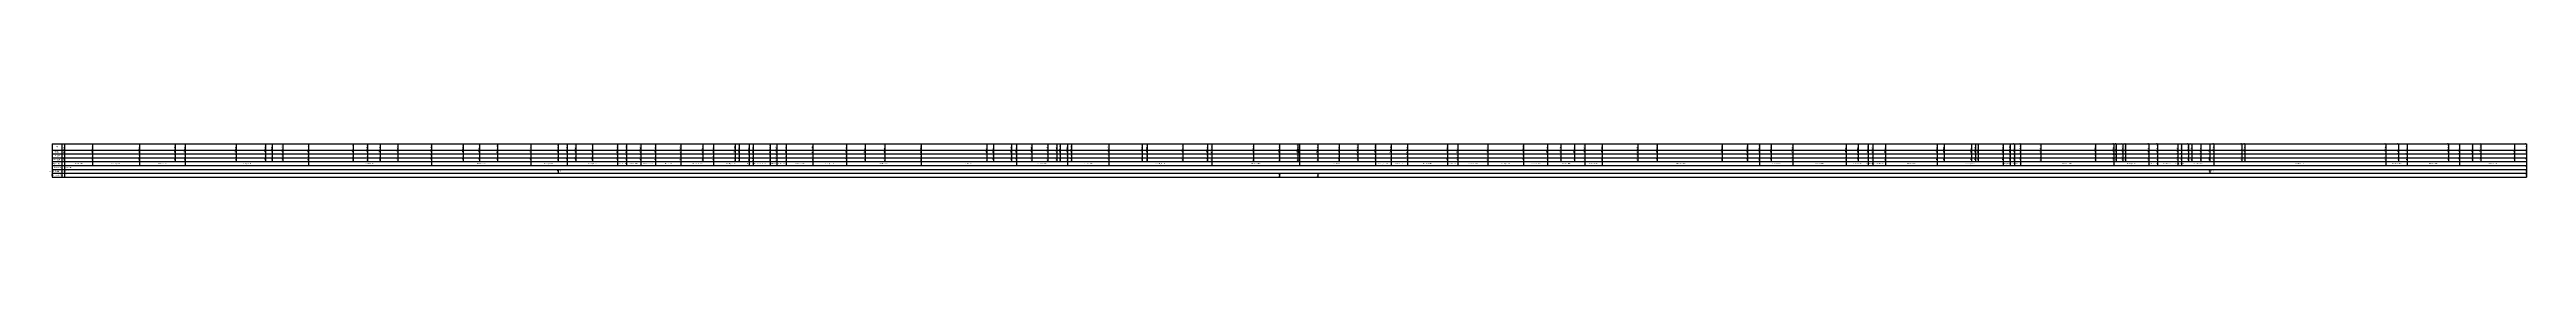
# Model space of a CAD drawing. Extents: x 525858 to 564773, y 2370984 to 2400075.
# Drawn here: x 551071 to 563794, y 2384935 to 2385107 of the extents above; entities that cross this region are included whole.
import ezdxf
from ezdxf.enums import TextEntityAlignment as Align

# ---------------------------------------------------------------- set-up
doc = ezdxf.new("R2010")
doc.units = 0
doc.layers.add('tab', color=9, linetype='CONTINUOUS')
doc.layers.add('水工平面管线标注', color=3, linetype='CONTINUOUS')
doc.styles.add('HT', font='simhei.ttf', dxfattribs={"width": 0.8})

msp = doc.modelspace()

# ---------------------------------------------------------------- linework, layer by layer
at = {"layer": 'tab', "lineweight": -3}
for points in [[(551085.383356, 2385106.675235), (563793.517356, 2385106.675235)], [(551085.383356, 2385106.675235), (551085.383356, 2384934.675235)], [(551085.383356, 2385074.675235), (563793.517356, 2385074.675235)], [(551085.383356, 2385054.675235), (563793.517356, 2385054.675235)], [(551085.383356, 2385034.675235), (563793.517356, 2385034.675235)], [(551085.383356, 2385014.675235), (563793.517356, 2385014.675235)], [(551085.383356, 2384994.675235), (563793.517356, 2384994.675235)], [(551135.383356, 2385106.675235), (551135.383356, 2384934.675235)], [(551147.383356, 2385106.675235), (551147.383356, 2384934.675235)], [(551147.383356, 2385106.675235), (551147.383356, 2385014.675235)], [(551147.383356, 2385014.675235), (551147.383356, 2384994.675235)], [(551292.804356, 2385106.675235), (551292.804356, 2385014.675235)], [(551292.804356, 2385014.675235), (551292.804356, 2384994.675235)], [(551532.765356, 2385106.675235), (551532.765356, 2385014.675235)], [(551532.765356, 2385014.675235), (551532.765356, 2384994.675235)], [(551717.448356, 2385106.675235), (551717.448356, 2385014.675235)], [(551767.401356, 2385106.675235), (551767.401356, 2385014.675235)], [(551767.401356, 2385014.675235), (551767.401356, 2384994.675235)], [(552029.445356, 2385106.675235), (552029.445356, 2385014.675235)], [(552180.737356, 2385106.675235), (552180.737356, 2385014.675235)], [(552215.005356, 2385106.675235), (552215.005356, 2385014.675235)], [(552270.178356, 2385106.675235), (552270.178356, 2385014.675235)], [(552400.736356, 2385106.675235), (552400.736356, 2385014.675235)], [(552400.736356, 2385014.675235), (552400.736356, 2384994.675235)], [(552630.562356, 2385106.675235), (552630.562356, 2385014.675235)], [(552705.000356, 2385106.675235), (552705.000356, 2385014.675235)], [(552769.030356, 2385106.675235), (552769.030356, 2385014.675235)], [(552860.395356, 2385106.675235), (552860.395356, 2385014.675235)], [(553033.815356, 2385106.675235), (553033.815356, 2385014.675235)], [(553033.815356, 2385014.675235), (553033.815356, 2384994.675235)], [(553196.488356, 2385106.675235), (553196.488356, 2385014.675235)], [(553279.860356, 2385106.675235), (553279.860356, 2385014.675235)], [(553371.503356, 2385106.675235), (553371.503356, 2385014.675235)], [(553543.392356, 2385106.675235), (553543.392356, 2385014.675235)], [(553543.392356, 2385014.675235), (553543.392356, 2384994.675235)], [(553683.577356, 2385106.675235), (553683.577356, 2385014.675235)], [(553729.863356, 2385106.675235), (553729.863356, 2385014.675235)], [(553729.863356, 2385014.675235), (553729.863356, 2384994.675235)], [(553774.800356, 2385106.675235), (553774.800356, 2385014.675235)], [(553860.097356, 2385106.675235), (553860.097356, 2385014.675235)], [(553989.420356, 2385106.675235), (553989.420356, 2385014.675235)], [(553989.420356, 2385014.675235), (553989.420356, 2384994.675235)], [(554035.680356, 2385106.675235), (554035.680356, 2385014.675235)], [(554035.680356, 2385014.675235), (554035.680356, 2384994.675235)], [(554108.852356, 2385106.675235), (554108.852356, 2385014.675235)], [(554108.852356, 2385014.675235), (554108.852356, 2384994.675235)], [(554183.697356, 2385106.675235), (554183.697356, 2385014.675235)], [(554183.697356, 2385014.675235), (554183.697356, 2384994.675235)], [(554314.257356, 2385106.675235), (554314.257356, 2385014.675235)], [(554314.257356, 2385014.675235), (554314.257356, 2384994.675235)], [(554427.081356, 2385106.675235), (554427.081356, 2385014.675235)], [(554481.283356, 2385106.675235), (554481.283356, 2385014.675235)], [(554481.283356, 2385014.675235), (554481.283356, 2384994.675235)], [(554592.379356, 2385106.675235), (554592.379356, 2385014.675235)], [(554613.323356, 2385106.675235), (554613.323356, 2385014.675235)], [(554665.035356, 2385106.675235), (554665.035356, 2385014.675235)], [(554665.035356, 2385014.675235), (554665.035356, 2384994.675235)], [(554685.244356, 2385106.675235), (554685.244356, 2385014.675235)], [(554685.244356, 2385014.675235), (554685.244356, 2384994.675235)], [(554773.577356, 2385106.675235), (554773.577356, 2385014.675235)], [(554773.577356, 2385014.675235), (554773.577356, 2384994.675235)], [(554807.453356, 2385106.675235), (554807.453356, 2385014.675235)], [(554807.453356, 2385014.675235), (554807.453356, 2384994.675235)], [(554855.823356, 2385106.675235), (554855.823356, 2385014.675235)], [(554855.823356, 2385014.675235), (554855.823356, 2384994.675235)], [(554991.450356, 2385106.675235), (554991.450356, 2385014.675235)], [(554991.450356, 2385014.675235), (554991.450356, 2384994.675235)], [(555165.754356, 2385106.675235), (555165.754356, 2385014.675235)], [(555165.754356, 2385014.675235), (555165.754356, 2384994.675235)], [(555260.272356, 2385106.675235), (555260.272356, 2385014.675235)], [(555361.806356, 2385106.675235), (555361.806356, 2385014.675235)], [(555548.837356, 2385106.675235), (555548.837356, 2385014.675235)], [(555548.837356, 2385014.675235), (555548.837356, 2384994.675235)], [(555885.371356, 2385106.675235), (555885.371356, 2385014.675235)], [(555919.218356, 2385106.675235), (555919.218356, 2385014.675235)], [(556012.232356, 2385106.675235), (556012.232356, 2385014.675235)], [(556038.906356, 2385106.675235), (556038.906356, 2385014.675235)], [(556038.906356, 2385014.675235), (556038.906356, 2384994.675235)], [(556117.183356, 2385106.675235), (556117.183356, 2385014.675235)], [(556198.623356, 2385106.675235), (556198.623356, 2385014.675235)], [(556245.350356, 2385106.675235), (556245.350356, 2385014.675235)], [(556263.063356, 2385106.675235), (556263.063356, 2385014.675235)], [(556300.397356, 2385106.675235), (556300.397356, 2385014.675235)], [(556300.397356, 2385014.675235), (556300.397356, 2384994.675235)], [(556321.137356, 2385106.675235), (556321.137356, 2385014.675235)], [(556512.024356, 2385106.675235), (556512.024356, 2385014.675235)], [(556512.024356, 2385014.675235), (556512.024356, 2384994.675235)], [(556683.143356, 2385106.675235), (556683.143356, 2385014.675235)], [(556709.624356, 2385106.675235), (556709.624356, 2385014.675235)], [(556892.169356, 2385106.675235), (556892.169356, 2385014.675235)], [(557018.417356, 2385106.675235), (557018.417356, 2385014.675235)], [(557042.260356, 2385106.675235), (557042.260356, 2385014.675235)], [(557042.260356, 2385014.675235), (557042.260356, 2384994.675235)], [(557255.465356, 2385106.675235), (557255.465356, 2385014.675235)], [(557388.227356, 2385106.675235), (557388.227356, 2385014.675235)], [(557482.559356, 2385106.675235), (557482.559356, 2385014.675235)], [(557492.469356, 2385106.675235), (557492.469356, 2385014.675235)], [(557492.469356, 2385014.675235), (557492.469356, 2384994.675235)], [(557585.092356, 2385106.675235), (557585.092356, 2385014.675235)], [(557695.279356, 2385106.675235), (557695.279356, 2385014.675235)], [(557791.842356, 2385106.675235), (557791.842356, 2385014.675235)], [(557882.744356, 2385106.675235), (557882.744356, 2385014.675235)], [(557882.744356, 2385014.675235), (557882.744356, 2384994.675235)], [(557962.017356, 2385106.675235), (557962.017356, 2385014.675235)], [(557962.017356, 2385014.675235), (557962.017356, 2384994.675235)], [(558045.770356, 2385106.675235), (558045.770356, 2385014.675235)], [(558045.770356, 2385014.675235), (558045.770356, 2384994.675235)], [(558252.128356, 2385106.675235), (558252.128356, 2385014.675235)], [(558252.128356, 2385014.675235), (558252.128356, 2384994.675235)], [(558304.371356, 2385106.675235), (558304.371356, 2385014.675235)], [(558304.371356, 2385014.675235), (558304.371356, 2384994.675235)], [(558458.691356, 2385106.675235), (558458.691356, 2385014.675235)], [(558458.691356, 2385014.675235), (558458.691356, 2384994.675235)], [(558642.686356, 2385106.675235), (558642.686356, 2385014.675235)], [(558642.686356, 2385014.675235), (558642.686356, 2384994.675235)], [(558764.960356, 2385106.675235), (558764.960356, 2385014.675235)], [(558764.960356, 2385014.675235), (558764.960356, 2384994.675235)], [(558834.032356, 2385106.675235), (558834.032356, 2385014.675235)], [(558903.713356, 2385106.675235), (558903.713356, 2385014.675235)], [(558957.762356, 2385106.675235), (558957.762356, 2385014.675235)], [(558957.762356, 2385014.675235), (558957.762356, 2384994.675235)], [(559046.457356, 2385106.675235), (559046.457356, 2385014.675235)], [(559046.457356, 2385014.675235), (559046.457356, 2384994.675235)], [(559229.050356, 2385106.675235), (559229.050356, 2385014.675235)], [(559329.517356, 2385106.675235), (559329.517356, 2385014.675235)], [(559662.150356, 2385106.675235), (559662.150356, 2385014.675235)], [(559793.313356, 2385106.675235), (559793.313356, 2385014.675235)], [(559854.508356, 2385106.675235), (559854.508356, 2385014.675235)], [(559854.508356, 2385014.675235), (559854.508356, 2384994.675235)], [(559915.130356, 2385106.675235), (559915.130356, 2385014.675235)], [(560025.126356, 2385106.675235), (560025.126356, 2385014.675235)], [(560025.126356, 2385014.675235), (560025.126356, 2384994.675235)], [(560299.672356, 2385106.675235), (560299.672356, 2385014.675235)], [(560299.672356, 2385014.675235), (560299.672356, 2384994.675235)], [(560361.616356, 2385106.675235), (560361.616356, 2385014.675235)], [(560412.173356, 2385106.675235), (560412.173356, 2385014.675235)], [(560412.173356, 2385014.675235), (560412.173356, 2384994.675235)], [(560436.037356, 2385106.675235), (560436.037356, 2385014.675235)], [(560436.037356, 2385014.675235), (560436.037356, 2384994.675235)], [(560500.894356, 2385106.675235), (560500.894356, 2385014.675235)], [(560500.894356, 2385014.675235), (560500.894356, 2384994.675235)], [(560766.618356, 2385106.675235), (560766.618356, 2385014.675235)], [(560766.618356, 2385014.675235), (560766.618356, 2384994.675235)], [(560803.298356, 2385106.675235), (560803.298356, 2385014.675235)], [(560942.697356, 2385106.675235), (560942.697356, 2385014.675235)], [(560963.654356, 2385106.675235), (560963.654356, 2385014.675235)], [(560978.564356, 2385106.675235), (560978.564356, 2385014.675235)], [(561105.510356, 2385106.675235), (561105.510356, 2385014.675235)], [(561105.510356, 2385014.675235), (561105.510356, 2384994.675235)], [(561142.586356, 2385106.675235), (561142.586356, 2385014.675235)], [(561142.586356, 2385014.675235), (561142.586356, 2384994.675235)], [(561164.816356, 2385106.675235), (561164.816356, 2385014.675235)], [(561164.816356, 2385014.675235), (561164.816356, 2384994.675235)], [(561195.002356, 2385106.675235), (561195.002356, 2385014.675235)], [(561195.002356, 2385014.675235), (561195.002356, 2384994.675235)], [(561299.243356, 2385106.675235), (561299.243356, 2385014.675235)], [(561580.624356, 2385106.675235), (561580.624356, 2385014.675235)], [(561674.682356, 2385106.675235), (561674.682356, 2385014.675235)], [(561674.682356, 2385014.675235), (561674.682356, 2384994.675235)], [(561687.007356, 2385106.675235), (561687.007356, 2385014.675235)], [(561721.478356, 2385106.675235), (561721.478356, 2385014.675235)], [(561734.972356, 2385106.675235), (561734.972356, 2385014.675235)], [(561854.175356, 2385106.675235), (561854.175356, 2385014.675235)], [(561854.175356, 2385014.675235), (561854.175356, 2384994.675235)], [(561898.616356, 2385106.675235), (561898.616356, 2385014.675235)], [(561898.616356, 2385014.675235), (561898.616356, 2384994.675235)], [(562002.599356, 2385106.675235), (562002.599356, 2385014.675235)], [(562002.599356, 2385014.675235), (562002.599356, 2384994.675235)], [(562022.913356, 2385106.675235), (562022.913356, 2385014.675235)], [(562022.913356, 2385014.675235), (562022.913356, 2384994.675235)], [(562058.461356, 2385106.675235), (562058.461356, 2385014.675235)], [(562075.020356, 2385106.675235), (562075.020356, 2385014.675235)], [(562122.273356, 2385106.675235), (562122.273356, 2385014.675235)], [(562166.859356, 2385106.675235), (562166.859356, 2385014.675235)], [(562188.367356, 2385106.675235), (562188.367356, 2385014.675235)], [(562188.367356, 2385014.675235), (562188.367356, 2384994.675235)], [(562331.777356, 2385106.675235), (562331.777356, 2385014.675235)], [(562347.542356, 2385106.675235), (562347.542356, 2385014.675235)], [(563071.946356, 2385106.675235), (563071.946356, 2385014.675235)], [(563071.946356, 2385014.675235), (563071.946356, 2384994.675235)], [(563136.107356, 2385106.675235), (563136.107356, 2385014.675235)], [(563180.508356, 2385106.675235), (563180.508356, 2385014.675235)], [(563180.508356, 2385014.675235), (563180.508356, 2384994.675235)], [(563393.948356, 2385106.675235), (563393.948356, 2385014.675235)], [(563449.388356, 2385106.675235), (563449.388356, 2385014.675235)], [(563449.388356, 2385014.675235), (563449.388356, 2384994.675235)], [(563517.604356, 2385106.675235), (563517.604356, 2385014.675235)], [(563559.041356, 2385106.675235), (563559.041356, 2385014.675235)], [(563733.401356, 2385106.675235), (563733.401356, 2385014.675235)], [(563793.517356, 2385106.675235), (563793.517356, 2384934.675235)], [(563793.517356, 2385106.675235), (563793.517356, 2385014.675235)], [(563793.517356, 2384994.675235), (563793.517356, 2384974.675235)], [(551085.383356, 2384974.675235), (563793.517356, 2384974.675235)], [(551085.383356, 2384954.675235), (563793.517356, 2384954.675235)], [(551085.383356, 2384934.675235), (563793.517356, 2384934.675235)], [(553683.577356, 2384974.675235), (553683.577356, 2384954.675235)], [(557388.227356, 2384954.675235), (557388.227356, 2384934.675235)], [(557585.092356, 2384954.675235), (557585.092356, 2384934.675235)], [(562166.859356, 2384974.675235), (562166.859356, 2384954.675235)], [(563793.517356, 2384974.675235), (563793.517356, 2384954.675235)], [(563793.517356, 2384954.675235), (563793.517356, 2384934.675235)]]:
    msp.add_lwpolyline(points, dxfattribs=at)
for points in [[(551147.383356, 2385004.675235, 0, 1, 0), (551150.383356, 2385004.675235, 0, 0, 0), (551200.093856, 2385004.675235, 0, 0, 0)], [(551292.804356, 2385004.675235, 0, 1, 0), (551289.804356, 2385004.675235, 0, 0, 0), (551240.093856, 2385004.675235, 0, 0, 0)], [(551292.804356, 2385004.675235, 0, 1, 0), (551295.804356, 2385004.675235, 0, 0, 0), (551392.784856, 2385004.675235, 0, 0, 0)], [(551532.765356, 2385004.675235, 0, 1, 0), (551529.765356, 2385004.675235, 0, 0, 0), (551432.784856, 2385004.675235, 0, 0, 0)], [(551532.765356, 2385004.675235, 0, 1, 0), (551535.765356, 2385004.675235, 0, 0, 0), (551630.083356, 2385004.675235, 0, 0, 0)], [(551767.401356, 2385004.675235, 0, 1, 0), (551764.401356, 2385004.675235, 0, 0, 0), (551670.083356, 2385004.675235, 0, 0, 0)], [(551767.401356, 2385004.675235, 0, 1, 0), (551770.401356, 2385004.675235, 0, 0, 0), (552064.068856, 2385004.675235, 0, 0, 0)], [(552400.736356, 2385004.675235, 0, 1, 0), (552397.736356, 2385004.675235, 0, 0, 0), (552104.068856, 2385004.675235, 0, 0, 0)], [(552400.736356, 2385004.675235, 0, 1, 0), (552403.736356, 2385004.675235, 0, 0, 0), (552697.275856, 2385004.675235, 0, 0, 0)], [(553033.815356, 2385004.675235, 0, 1, 0), (553030.815356, 2385004.675235, 0, 0, 0), (552737.275856, 2385004.675235, 0, 0, 0)], [(553033.815356, 2385004.675235, 0, 1, 0), (553036.815356, 2385004.675235, 0, 0, 0), (553268.603856, 2385004.675235, 0, 0, 0)], [(553543.392356, 2385004.675235, 0, 1, 0), (553540.392356, 2385004.675235, 0, 0, 0), (553308.603856, 2385004.675235, 0, 0, 0)], [(553543.392356, 2385004.675235, 0, 1, 0), (553546.392356, 2385004.675235, 0, 0, 0), (553616.627856, 2385004.675235, 0, 0, 0)], [(553729.863356, 2385004.675235, 0, 1, 0), (553726.863356, 2385004.675235, 0, 0, 0), (553656.627856, 2385004.675235, 0, 0, 0)], [(553729.863356, 2385004.675235, 0, 1, 0), (553732.863356, 2385004.675235, 0, 0, 0), (553839.641856, 2385004.675235, 0, 0, 0)], [(553989.420356, 2385004.675235, 0, 1, 0), (553986.420356, 2385004.675235, 0, 0, 0), (553879.641856, 2385004.675235, 0, 0, 0)], [(554035.680356, 2385004.675235, 0, 1, 0), (554038.680356, 2385004.675235, 0, 0, 0), (554052.266356, 2385004.675235, 0, 0, 0)], [(554108.852356, 2385004.675235, 0, 1, 0), (554105.852356, 2385004.675235, 0, 0, 0), (554092.266356, 2385004.675235, 0, 0, 0)], [(554108.852356, 2385004.675235, 0, 1, 0), (554111.852356, 2385004.675235, 0, 0, 0), (554126.274856, 2385004.675235, 0, 0, 0)], [(554183.697356, 2385004.675235, 0, 1, 0), (554180.697356, 2385004.675235, 0, 0, 0), (554166.274856, 2385004.675235, 0, 0, 0)], [(554183.697356, 2385004.675235, 0, 1, 0), (554186.697356, 2385004.675235, 0, 0, 0), (554228.977356, 2385004.675235, 0, 0, 0)], [(554314.257356, 2385004.675235, 0, 1, 0), (554311.257356, 2385004.675235, 0, 0, 0), (554268.977356, 2385004.675235, 0, 0, 0)], [(554314.257356, 2385004.675235, 0, 1, 0), (554317.257356, 2385004.675235, 0, 0, 0), (554377.770356, 2385004.675235, 0, 0, 0)], [(554481.283356, 2385004.675235, 0, 1, 0), (554478.283356, 2385004.675235, 0, 0, 0), (554417.770356, 2385004.675235, 0, 0, 0)], [(554481.283356, 2385004.675235, 0, 1, 0), (554484.283356, 2385004.675235, 0, 0, 0), (554553.159356, 2385004.675235, 0, 0, 0)], [(554665.035356, 2385004.675235, 0, 1, 0), (554662.035356, 2385004.675235, 0, 0, 0), (554593.159356, 2385004.675235, 0, 0, 0)], [(554685.244356, 2385004.675235, 0, 1, 0), (554688.244356, 2385004.675235, 0, 0, 0), (554709.410856, 2385004.675235, 0, 0, 0)], [(554773.577356, 2385004.675235, 0, 1, 0), (554770.577356, 2385004.675235, 0, 0, 0), (554749.410856, 2385004.675235, 0, 0, 0)], [(554855.823356, 2385004.675235, 0, 1, 0), (554858.823356, 2385004.675235, 0, 0, 0), (554903.636856, 2385004.675235, 0, 0, 0)], [(554991.450356, 2385004.675235, 0, 1, 0), (554988.450356, 2385004.675235, 0, 0, 0), (554943.636856, 2385004.675235, 0, 0, 0)], [(554991.450356, 2385004.675235, 0, 1, 0), (554994.450356, 2385004.675235, 0, 0, 0), (555058.602356, 2385004.675235, 0, 0, 0)], [(555165.754356, 2385004.675235, 0, 1, 0), (555162.754356, 2385004.675235, 0, 0, 0), (555098.602356, 2385004.675235, 0, 0, 0)], [(555165.754356, 2385004.675235, 0, 1, 0), (555168.754356, 2385004.675235, 0, 0, 0), (555337.295856, 2385004.675235, 0, 0, 0)], [(555548.837356, 2385004.675235, 0, 1, 0), (555545.837356, 2385004.675235, 0, 0, 0), (555377.295856, 2385004.675235, 0, 0, 0)], [(555548.837356, 2385004.675235, 0, 1, 0), (555551.837356, 2385004.675235, 0, 0, 0), (555773.871856, 2385004.675235, 0, 0, 0)], [(556038.906356, 2385004.675235, 0, 1, 0), (556035.906356, 2385004.675235, 0, 0, 0), (555813.871856, 2385004.675235, 0, 0, 0)], [(556038.906356, 2385004.675235, 0, 1, 0), (556041.906356, 2385004.675235, 0, 0, 0), (556149.651856, 2385004.675235, 0, 0, 0)], [(556300.397356, 2385004.675235, 0, 1, 0), (556297.397356, 2385004.675235, 0, 0, 0), (556189.651856, 2385004.675235, 0, 0, 0)], [(556300.397356, 2385004.675235, 0, 1, 0), (556303.397356, 2385004.675235, 0, 0, 0), (556386.210856, 2385004.675235, 0, 0, 0)], [(556512.024356, 2385004.675235, 0, 1, 0), (556509.024356, 2385004.675235, 0, 0, 0), (556426.210856, 2385004.675235, 0, 0, 0)], [(556512.024356, 2385004.675235, 0, 1, 0), (556515.024356, 2385004.675235, 0, 0, 0), (556757.142356, 2385004.675235, 0, 0, 0)], [(557042.260356, 2385004.675235, 0, 1, 0), (557039.260356, 2385004.675235, 0, 0, 0), (556797.142356, 2385004.675235, 0, 0, 0)], [(557042.260356, 2385004.675235, 0, 1, 0), (557045.260356, 2385004.675235, 0, 0, 0), (557247.364856, 2385004.675235, 0, 0, 0)], [(557492.469356, 2385004.675235, 0, 1, 0), (557489.469356, 2385004.675235, 0, 0, 0), (557287.364856, 2385004.675235, 0, 0, 0)], [(557492.469356, 2385004.675235, 0, 1, 0), (557495.469356, 2385004.675235, 0, 0, 0), (557667.606856, 2385004.675235, 0, 0, 0)], [(557882.744356, 2385004.675235, 0, 1, 0), (557879.744356, 2385004.675235, 0, 0, 0), (557707.606856, 2385004.675235, 0, 0, 0)], [(557882.744356, 2385004.675235, 0, 1, 0), (557885.744356, 2385004.675235, 0, 0, 0), (557902.380856, 2385004.675235, 0, 0, 0)], [(557962.017356, 2385004.675235, 0, 1, 0), (557959.017356, 2385004.675235, 0, 0, 0), (557942.380856, 2385004.675235, 0, 0, 0)], [(557962.017356, 2385004.675235, 0, 1, 0), (557965.017356, 2385004.675235, 0, 0, 0), (557983.893856, 2385004.675235, 0, 0, 0)], [(558045.770356, 2385004.675235, 0, 1, 0), (558042.770356, 2385004.675235, 0, 0, 0), (558023.893856, 2385004.675235, 0, 0, 0)], [(558045.770356, 2385004.675235, 0, 1, 0), (558048.770356, 2385004.675235, 0, 0, 0), (558128.949356, 2385004.675235, 0, 0, 0)], [(558252.128356, 2385004.675235, 0, 1, 0), (558249.128356, 2385004.675235, 0, 0, 0), (558168.949356, 2385004.675235, 0, 0, 0)], [(558304.371356, 2385004.675235, 0, 1, 0), (558307.371356, 2385004.675235, 0, 0, 0), (558361.531356, 2385004.675235, 0, 0, 0)], [(558458.691356, 2385004.675235, 0, 1, 0), (558455.691356, 2385004.675235, 0, 0, 0), (558401.531356, 2385004.675235, 0, 0, 0)], [(558458.691356, 2385004.675235, 0, 1, 0), (558461.691356, 2385004.675235, 0, 0, 0), (558530.688856, 2385004.675235, 0, 0, 0)], [(558642.686356, 2385004.675235, 0, 1, 0), (558639.686356, 2385004.675235, 0, 0, 0), (558570.688856, 2385004.675235, 0, 0, 0)], [(558642.686356, 2385004.675235, 0, 1, 0), (558645.686356, 2385004.675235, 0, 0, 0), (558683.823356, 2385004.675235, 0, 0, 0)], [(558764.960356, 2385004.675235, 0, 1, 0), (558761.960356, 2385004.675235, 0, 0, 0), (558723.823356, 2385004.675235, 0, 0, 0)], [(558764.960356, 2385004.675235, 0, 1, 0), (558767.960356, 2385004.675235, 0, 0, 0), (558841.361356, 2385004.675235, 0, 0, 0)], [(558957.762356, 2385004.675235, 0, 1, 0), (558954.762356, 2385004.675235, 0, 0, 0), (558881.361356, 2385004.675235, 0, 0, 0)], [(558957.762356, 2385004.675235, 0, 1, 0), (558960.762356, 2385004.675235, 0, 0, 0), (558982.109856, 2385004.675235, 0, 0, 0)], [(559046.457356, 2385004.675235, 0, 1, 0), (559043.457356, 2385004.675235, 0, 0, 0), (559022.109856, 2385004.675235, 0, 0, 0)], [(559046.457356, 2385004.675235, 0, 1, 0), (559049.457356, 2385004.675235, 0, 0, 0), (559430.482856, 2385004.675235, 0, 0, 0)], [(559854.508356, 2385004.675235, 0, 1, 0), (559851.508356, 2385004.675235, 0, 0, 0), (559470.482856, 2385004.675235, 0, 0, 0)], [(559854.508356, 2385004.675235, 0, 1, 0), (559857.508356, 2385004.675235, 0, 0, 0), (559919.817356, 2385004.675235, 0, 0, 0)], [(560025.126356, 2385004.675235, 0, 1, 0), (560022.126356, 2385004.675235, 0, 0, 0), (559959.817356, 2385004.675235, 0, 0, 0)], [(560025.126356, 2385004.675235, 0, 1, 0), (560028.126356, 2385004.675235, 0, 0, 0), (560142.399356, 2385004.675235, 0, 0, 0)], [(560299.672356, 2385004.675235, 0, 1, 0), (560296.672356, 2385004.675235, 0, 0, 0), (560182.399356, 2385004.675235, 0, 0, 0)], [(560299.672356, 2385004.675235, 0, 1, 0), (560302.672356, 2385004.675235, 0, 0, 0), (560335.922856, 2385004.675235, 0, 0, 0)], [(560412.173356, 2385004.675235, 0, 1, 0), (560409.173356, 2385004.675235, 0, 0, 0), (560375.922856, 2385004.675235, 0, 0, 0)], [(560436.037356, 2385004.675235, 0, 1, 0), (560439.037356, 2385004.675235, 0, 0, 0), (560448.465856, 2385004.675235, 0, 0, 0)], [(560500.894356, 2385004.675235, 0, 1, 0), (560497.894356, 2385004.675235, 0, 0, 0), (560488.465856, 2385004.675235, 0, 0, 0)], [(560500.894356, 2385004.675235, 0, 1, 0), (560503.894356, 2385004.675235, 0, 0, 0), (560613.756356, 2385004.675235, 0, 0, 0)], [(560766.618356, 2385004.675235, 0, 1, 0), (560763.618356, 2385004.675235, 0, 0, 0), (560653.756356, 2385004.675235, 0, 0, 0)], [(560766.618356, 2385004.675235, 0, 1, 0), (560769.618356, 2385004.675235, 0, 0, 0), (560916.064356, 2385004.675235, 0, 0, 0)], [(561105.510356, 2385004.675235, 0, 1, 0), (561102.510356, 2385004.675235, 0, 0, 0), (560956.064356, 2385004.675235, 0, 0, 0)], [(561195.002356, 2385004.675235, 0, 1, 0), (561198.002356, 2385004.675235, 0, 0, 0), (561414.842356, 2385004.675235, 0, 0, 0)], [(561674.682356, 2385004.675235, 0, 1, 0), (561671.682356, 2385004.675235, 0, 0, 0), (561454.842356, 2385004.675235, 0, 0, 0)], [(561674.682356, 2385004.675235, 0, 1, 0), (561677.682356, 2385004.675235, 0, 0, 0), (561744.428856, 2385004.675235, 0, 0, 0)], [(561854.175356, 2385004.675235, 0, 1, 0), (561851.175356, 2385004.675235, 0, 0, 0), (561784.428856, 2385004.675235, 0, 0, 0)], [(561898.616356, 2385004.675235, 0, 1, 0), (561901.616356, 2385004.675235, 0, 0, 0), (561930.607856, 2385004.675235, 0, 0, 0)], [(562002.599356, 2385004.675235, 0, 1, 0), (561999.599356, 2385004.675235, 0, 0, 0), (561970.607856, 2385004.675235, 0, 0, 0)], [(562022.913356, 2385004.675235, 0, 1, 0), (562025.913356, 2385004.675235, 0, 0, 0), (562085.640356, 2385004.675235, 0, 0, 0)], [(562188.367356, 2385004.675235, 0, 1, 0), (562185.367356, 2385004.675235, 0, 0, 0), (562125.640356, 2385004.675235, 0, 0, 0)], [(562188.367356, 2385004.675235, 0, 1, 0), (562191.367356, 2385004.675235, 0, 0, 0), (562610.156856, 2385004.675235, 0, 0, 0)], [(563071.946356, 2385004.675235, 0, 1, 0), (563068.946356, 2385004.675235, 0, 0, 0), (562650.156856, 2385004.675235, 0, 0, 0)], [(563071.946356, 2385004.675235, 0, 1, 0), (563074.946356, 2385004.675235, 0, 0, 0), (563106.227356, 2385004.675235, 0, 0, 0)], [(563180.508356, 2385004.675235, 0, 1, 0), (563177.508356, 2385004.675235, 0, 0, 0), (563146.227356, 2385004.675235, 0, 0, 0)], [(563180.508356, 2385004.675235, 0, 1, 0), (563183.508356, 2385004.675235, 0, 0, 0), (563294.948356, 2385004.675235, 0, 0, 0)], [(563449.388356, 2385004.675235, 0, 1, 0), (563446.388356, 2385004.675235, 0, 0, 0), (563334.948356, 2385004.675235, 0, 0, 0)], [(563449.388356, 2385004.675235, 0, 1, 0), (563452.388356, 2385004.675235, 0, 0, 0), (563601.452856, 2385004.675235, 0, 0, 0)], [(563793.517356, 2385004.675235, 0, 1, 0), (563790.517356, 2385004.675235, 0, 0, 0), (563641.452856, 2385004.675235, 0, 0, 0)]]:
    msp.add_lwpolyline(points, format="xyseb", dxfattribs=at)

# ---------------------------------------------------------------- texts
at = {"layer": 'tab', "color": 3, "lineweight": -3, "style": 'HT', "width": 0.8}
for s, p in [('长度(m)/比降(‰)', (551109.383356, 2385004.675235)), ('管材、断面形式', (551109.383356, 2384984.675235)), ('管中心线高程', (551109.383356, 2385024.675235)), ('地面线高程', (551109.383356, 2385044.675235)), ('节点编号', (551109.383356, 2385064.675235)), ('桩号', (551109.383356, 2385090.675235)), ('145.421/0.00‰', (551220.093856, 2385004.675235)), ('239.962/3.38‰', (551412.784856, 2385004.675235)), ('234.636/0.00‰', (551650.083356, 2385004.675235)), ('633.335/1.20‰', (552084.068856, 2385004.675235)), ('633.082/2.81‰', (552717.275856, 2385004.675235)), ('509.577/0.00‰', (553288.603856, 2385004.675235)), ('186.517/-22.17‰', (553636.627856, 2385004.675235)), ('259.557/0.00‰', (553859.641856, 2385004.675235)), ('46.374/-70.10‰', (554012.550356, 2385004.675235)), ('73.172/0.00‰', (554072.266356, 2385004.675235)), ('74.863/-22.21‰', (554146.274856, 2385004.675235)), ('130.56/0.00‰', (554248.977356, 2385004.675235)), ('167.092/-28.19‰', (554397.770356, 2385004.675235)), ('183.763/-10.74‰', (554573.159356, 2385004.675235)), ('20.209/-6.09‰', (554675.139856, 2385004.675235)), ('88.335/-6.05‰', (554729.410856, 2385004.675235)), ('33.968/73.74‰', (554790.515356, 2385004.675235)), ('48.37/0.00‰', (554831.638356, 2385004.675235)), ('135.667/-24.18‰', (554923.636856, 2385004.675235)), ('174.304/-1.04‰', (555078.602356, 2385004.675235)), ('383.084/-2.78‰', (555357.295856, 2385004.675235)), ('490.07/1.78‰', (555793.871856, 2385004.675235)), ('261.502/9.20‰', (556169.651856, 2385004.675235)), ('211.636/9.20‰', (556406.210856, 2385004.675235)), ('530.244/-5.66‰', (556777.142356, 2385004.675235)), ('450.209/0.00‰', (557267.364856, 2385004.675235)), ('390.293/9.54‰', (557687.606856, 2385004.675235)), ('79.291/-21.45‰', (557922.380856, 2385004.675235)), ('83.753/0.00‰', (558003.893856, 2385004.675235)), ('206.456/30.85‰', (558148.949356, 2385004.675235)), ('52.243/0.00‰', (558278.249856, 2385004.675235)), ('154.395/-31.21‰', (558381.531356, 2385004.675235)), ('183.998/-5.74‰', (558550.688856, 2385004.675235)), ('122.334/31.41‰', (558703.823356, 2385004.675235)), ('192.802/0.00‰', (558861.361356, 2385004.675235)), ('88.74/-31.67‰', (559002.109856, 2385004.675235)), ('808.051/0.00‰', (559450.482856, 2385004.675235)), ('170.673/25.34‰', (559939.817356, 2385004.675235)), ('274.546/0.00‰', (560162.399356, 2385004.675235)), ('112.553/30.36‰', (560355.922856, 2385004.675235)), ('23.864/0.00‰', (560424.105356, 2385004.675235)), ('64.91/-40.56‰', (560468.465856, 2385004.675235)), ('265.728/5.78‰', (560633.756356, 2385004.675235)), ('338.892/0.00‰', (560936.064356, 2385004.675235)), ('37.182/75.33‰', (561124.048356, 2385004.675235)), ('22.23/0.00‰', (561153.701356, 2385004.675235)), ('30.27/-74.33‰', (561179.909356, 2385004.675235)), ('479.682/-2.75‰', (561434.842356, 2385004.675235)), ('179.493/0.00‰', (561764.428856, 2385004.675235)), ('44.522/-60.13‰', (561876.395856, 2385004.675235)), ('103.983/0.00‰', (561950.607856, 2385004.675235)), ('20.317/17.97‰', (562012.756356, 2385004.675235)), ('165.481/17.94‰', (562105.640356, 2385004.675235)), ('883.579/0.00‰', (562630.156856, 2385004.675235)), ('108.581/18.70‰', (563126.227356, 2385004.675235)), ('268.881/2.47‰', (563314.948356, 2385004.675235)), ('344.129/0.00‰', (563621.452856, 2385004.675235)), ('基底地层、开挖坡比、分层高度', (551109.383356, 2384964.675235)), ('换填深度、换填开挖坡比', (551109.383356, 2384944.675235))]:
    msp.add_text(s, height=5, dxfattribs=at).set_placement(p, align=Align.MIDDLE_CENTER)
for s, p in [('R4', (551147.383356, 2385064.675235)), ('R5S', (551292.804356, 2385064.675235)), ('R6S', (551532.765356, 2385064.675235)), ('R7P', (551717.448356, 2385064.675235)), ('R8K', (551767.401356, 2385064.675235)), ('R9K', (552029.445356, 2385064.675235)), ('R10K', (552180.737356, 2385064.675235)), ('R11K', (552215.005356, 2385064.675235)), ('R12K', (552270.178356, 2385064.675235)), ('R13K', (552400.736356, 2385064.675235)), ('R14K', (552630.562356, 2385064.675235)), ('R15K', (552705.000356, 2385064.675235)), ('R16K', (552769.030356, 2385064.675235)), ('R17K', (552860.395356, 2385064.675235)), ('R18K', (553033.815356, 2385064.675235)), ('R19P', (553196.488356, 2385064.675235)), ('R20P', (553279.860356, 2385064.675235)), ('R21P', (553371.503356, 2385064.675235)), ('R22K', (553543.392356, 2385064.675235)), ('R23K', (553683.577356, 2385064.675235)), ('R24S', (553729.863356, 2385064.675235)), ('R25P', (553774.800356, 2385064.675235)), ('R26P', (553860.097356, 2385064.675235)), ('R27K', (553989.420356, 2385064.675235)), ('R28S', (554035.680356, 2385064.675235)), ('R29S', (554108.852356, 2385064.675235)), ('R30S', (554183.697356, 2385064.675235)), ('R31S', (554314.257356, 2385064.675235)), ('R32K', (554427.081356, 2385064.675235)), ('R33S', (554481.283356, 2385064.675235)), ('R34K', (554592.379356, 2385064.675235)), ('R35K', (554613.323356, 2385064.675235)), ('R36K', (554665.035356, 2385064.675235)), ('R37K', (554685.244356, 2385064.675235)), ('R38S', (554773.577356, 2385064.675235)), ('R39S', (554807.453356, 2385064.675235)), ('R40S', (554855.823356, 2385064.675235)), ('R41S', (554991.450356, 2385064.675235)), ('R42K', (555165.754356, 2385064.675235)), ('R43K', (555260.272356, 2385064.675235)), ('R44K', (555361.806356, 2385064.675235)), ('R45S', (555548.837356, 2385064.675235)), ('R46K', (555885.371356, 2385064.675235)), ('R47K', (555919.218356, 2385064.675235)), ('R48K', (556012.232356, 2385064.675235)), ('R49K', (556038.906356, 2385064.675235)), ('R50K', (556117.183356, 2385064.675235)), ('R51K', (556198.623356, 2385064.675235)), ('R52K', (556245.350356, 2385064.675235)), ('R53K', (556263.063356, 2385064.675235)), ('R54K', (556300.397356, 2385064.675235)), ('R55K', (556321.137356, 2385064.675235)), ('R56S', (556512.024356, 2385064.675235)), ('R57K', (556683.143356, 2385064.675235)), ('R58K', (556709.624356, 2385064.675235)), ('R59K', (556892.169356, 2385064.675235)), ('R60K', (557018.417356, 2385064.675235)), ('R61S', (557042.260356, 2385064.675235)), ('R62P', (557255.465356, 2385064.675235)), ('R63P', (557388.227356, 2385064.675235)), ('R64P', (557482.559356, 2385064.675235)), ('R65K', (557492.469356, 2385064.675235)), ('R66K', (557585.092356, 2385064.675235)), ('R67K', (557695.279356, 2385064.675235)), ('R68K', (557791.842356, 2385064.675235)), ('R69K', (557882.744356, 2385064.675235)), ('R70S', (557962.017356, 2385064.675235)), ('R71S', (558045.770356, 2385064.675235)), ('R72S', (558252.128356, 2385064.675235)), ('R73S', (558304.371356, 2385064.675235)), ('R74S', (558458.691356, 2385064.675235)), ('R75S', (558642.686356, 2385064.675235)), ('R76K', (558764.960356, 2385064.675235)), ('R77P', (558834.032356, 2385064.675235)), ('R78P', (558903.713356, 2385064.675235)), ('R79K', (558957.762356, 2385064.675235)), ('R80K', (559046.457356, 2385064.675235)), ('R81P', (559229.050356, 2385064.675235)), ('R82P', (559329.517356, 2385064.675235)), ('R83P', (559662.150356, 2385064.675235)), ('R84P', (559793.313356, 2385064.675235)), ('R85S', (559854.508356, 2385064.675235)), ('R86K', (559915.130356, 2385064.675235)), ('R87S', (560025.126356, 2385064.675235)), ('R88K', (560299.672356, 2385064.675235)), ('R89K', (560361.616356, 2385064.675235)), ('R90S', (560412.173356, 2385064.675235)), ('R91K', (560436.037356, 2385064.675235)), ('R92K', (560500.894356, 2385064.675235)), ('R93K', (560766.618356, 2385064.675235)), ('R94P', (560803.298356, 2385064.675235)), ('R95P', (560942.697356, 2385064.675235)), ('R96P', (560963.654356, 2385064.675235)), ('R97P', (560978.564356, 2385064.675235)), ('R98S', (561105.510356, 2385064.675235)), ('R99S', (561142.586356, 2385064.675235)), ('R100S', (561164.816356, 2385064.675235)), ('R101S', (561195.002356, 2385064.675235)), ('R102K', (561299.243356, 2385064.675235)), ('R103K', (561580.624356, 2385064.675235)), ('R104K', (561674.682356, 2385064.675235)), ('R105P', (561687.007356, 2385064.675235)), ('R106P', (561721.478356, 2385064.675235)), ('R107P', (561734.972356, 2385064.675235)), ('R108S', (561854.175356, 2385064.675235)), ('R109S', (561898.616356, 2385064.675235)), ('R110K', (562002.599356, 2385064.675235)), ('R111K', (562022.913356, 2385064.675235)), ('R112K', (562058.461356, 2385064.675235)), ('R113K', (562075.020356, 2385064.675235)), ('R114K', (562122.273356, 2385064.675235)), ('R115K', (562166.859356, 2385064.675235)), ('R116K', (562188.367356, 2385064.675235)), ('R117P', (562331.777356, 2385064.675235)), ('R118P', (562347.542356, 2385064.675235)), ('R119S', (563071.946356, 2385064.675235)), ('R120K', (563136.107356, 2385064.675235)), ('R121S', (563180.508356, 2385064.675235)), ('R122K', (563393.948356, 2385064.675235)), ('R123K', (563449.388356, 2385064.675235)), ('R124P', (563517.604356, 2385064.675235)), ('R125P', (563559.041356, 2385064.675235)), ('R126P', (563733.401356, 2385064.675235)), ('R127', (563793.517356, 2385064.675235))]:
    msp.add_text(s, height=5, rotation=89.9999984525, dxfattribs=at).set_placement(p, align=Align.BOTTOM_CENTER)
for s, p in [('R0+000.000', (551146.283356, 2385075.175235)), ('3.99', (551146.283356, 2385035.175235)), ('1.664', (551146.283356, 2385015.175235)), ('R0+145.421', (551291.704356, 2385075.175235)), ('3.964', (551291.704356, 2385035.175235)), ('1.664', (551291.704356, 2385015.175235)), ('R0+385.382', (551531.665356, 2385075.175235)), ('3.31', (551531.665356, 2385035.175235)), ('0.854', (551531.665356, 2385015.175235)), ('R0+570.065', (551716.348356, 2385075.175235)), ('3.285', (551716.348356, 2385035.175235)), ('0.854', (551716.348356, 2385015.175235)), ('R0+620.018', (551766.301356, 2385075.175235)), ('2.978', (551766.301356, 2385035.175235)), ('0.854', (551766.301356, 2385015.175235)), ('R0+882.062', (552028.345356, 2385075.175235)), ('3.107', (552028.345356, 2385035.175235)), ('0.539', (552028.345356, 2385015.175235)), ('R1+033.354', (552179.637356, 2385075.175235)), ('0.356', (552179.637356, 2385015.175235)), ('4.14', (552179.637356, 2385035.175235)), ('R1+067.622', (552213.905356, 2385075.175235)), ('2.89', (552213.905356, 2385035.175235)), ('0.315', (552213.905356, 2385015.175235)), ('R1+122.795', (552269.078356, 2385075.175235)), ('2.558', (552269.078356, 2385035.175235)), ('0.249', (552269.078356, 2385015.175235)), ('R1+253.353', (552399.636356, 2385075.175235)), ('3.432', (552399.636356, 2385035.175235)), ('0.091', (552399.636356, 2385015.175235)), ('R1+483.179', (552629.462356, 2385075.175235)), ('2.473', (552629.462356, 2385035.175235)), ('-0.555', (552629.462356, 2385015.175235)), ('R1+557.617', (552703.900356, 2385075.175235)), ('1.3', (552703.900356, 2385035.175235)), ('-0.764', (552703.900356, 2385015.175235)), ('R1+621.647', (552767.930356, 2385075.175235)), ('2.16', (552767.930356, 2385035.175235)), ('-0.944', (552767.930356, 2385015.175235)), ('R1+713.012', (552859.295356, 2385075.175235)), ('3.2', (552859.295356, 2385035.175235)), ('-1.201', (552859.295356, 2385015.175235)), ('R1+886.432', (553032.715356, 2385075.175235)), ('0.788', (553032.715356, 2385035.175235)), ('-1.689', (553032.715356, 2385015.175235)), ('R2+049.105', (553195.388356, 2385075.175235)), ('1.2', (553195.388356, 2385035.175235)), ('-1.689', (553195.388356, 2385015.175235)), ('R2+132.477', (553278.760356, 2385075.175235)), ('-1.689', (553278.760356, 2385015.175235)), ('1.1', (553278.760356, 2385035.175235)), ('R2+224.120', (553370.403356, 2385075.175235)), ('2.0', (553370.403356, 2385035.175235)), ('-1.689', (553370.403356, 2385015.175235)), ('R2+396.009', (553542.292356, 2385075.175235)), ('1.126', (553542.292356, 2385035.175235)), ('-1.689', (553542.292356, 2385015.175235)), ('R2+536.194', (553682.477356, 2385075.175235)), ('1.42', (553682.477356, 2385015.175235)), ('5.1', (553682.477356, 2385035.175235)), ('R2+582.480', (553728.763356, 2385075.175235)), ('2.446', (553728.763356, 2385015.175235)), ('4.5', (553728.763356, 2385035.175235)), ('R2+627.417', (553773.700356, 2385075.175235)), ('7.972', (553773.700356, 2385035.175235)), ('2.446', (553773.700356, 2385015.175235)), ('R2+712.714', (553858.997356, 2385075.175235)), ('2.446', (553858.997356, 2385015.175235)), ('8.98', (553858.997356, 2385035.175235)), ('R2+842.037', (553988.320356, 2385075.175235)), ('2.446', (553988.320356, 2385015.175235)), ('5.059', (553988.320356, 2385035.175235)), ('R2+888.297', (554034.580356, 2385075.175235)), ('8.183', (554034.580356, 2385035.175235)), ('5.697', (554034.580356, 2385015.175235)), ('R2+961.469', (554107.752356, 2385075.175235)), ('8.026', (554107.752356, 2385035.175235)), ('5.697', (554107.752356, 2385015.175235)), ('R3+036.314', (554182.597356, 2385075.175235)), ('10.0', (554182.597356, 2385035.175235)), ('7.36', (554182.597356, 2385015.175235)), ('R3+166.874', (554313.157356, 2385075.175235)), ('10.354', (554313.157356, 2385035.175235)), ('7.36', (554313.157356, 2385015.175235)), ('R3+279.698', (554425.981356, 2385075.175235)), ('12.518', (554425.981356, 2385035.175235)), ('10.542', (554425.981356, 2385015.175235)), ('R3+333.900', (554480.183356, 2385075.175235)), ('12.07', (554480.183356, 2385015.175235)), ('14.536', (554480.183356, 2385035.175235)), ('R3+444.996', (554591.279356, 2385075.175235)), ('13.263', (554591.279356, 2385015.175235)), ('16.3', (554591.279356, 2385035.175235)), ('R3+465.940', (554612.223356, 2385075.175235)), ('16.4', (554612.223356, 2385035.175235)), ('13.488', (554612.223356, 2385015.175235)), ('R3+517.652', (554663.935356, 2385075.175235)), ('17.397', (554663.935356, 2385035.175235)), ('14.043', (554663.935356, 2385015.175235)), ('R3+537.861', (554684.144356, 2385075.175235)), ('18.291', (554684.144356, 2385035.175235)), ('14.166', (554684.144356, 2385015.175235)), ('R3+626.194', (554772.477356, 2385075.175235)), ('17.194', (554772.477356, 2385035.175235)), ('14.7', (554772.477356, 2385015.175235)), ('R3+660.070', (554806.353356, 2385075.175235)), ('12.195', (554806.353356, 2385015.175235)), ('17.336', (554806.353356, 2385035.175235)), ('R3+708.440', (554854.723356, 2385075.175235)), ('12.195', (554854.723356, 2385015.175235)), ('17.666', (554854.723356, 2385035.175235)), ('R3+844.067', (554990.350356, 2385075.175235)), ('18.357', (554990.350356, 2385035.175235)), ('15.476', (554990.350356, 2385015.175235)), ('R4+018.371', (555164.654356, 2385075.175235)), ('17.329', (555164.654356, 2385035.175235)), ('15.657', (555164.654356, 2385015.175235)), ('R4+112.889', (555259.172356, 2385075.175235)), ('15.92', (555259.172356, 2385015.175235)), ('18.575', (555259.172356, 2385035.175235)), ('R4+214.423', (555360.706356, 2385075.175235)), ('16.202', (555360.706356, 2385015.175235)), ('18.309', (555360.706356, 2385035.175235)), ('R4+401.454', (555547.737356, 2385075.175235)), ('19.239', (555547.737356, 2385035.175235)), ('16.722', (555547.737356, 2385015.175235)), ('R4+737.988', (555884.271356, 2385075.175235)), ('16.124', (555884.271356, 2385015.175235)), ('18.406', (555884.271356, 2385035.175235)), ('R4+771.835', (555918.118356, 2385075.175235)), ('18.494', (555918.118356, 2385035.175235)), ('16.064', (555918.118356, 2385015.175235)), ('R4+864.849', (556011.132356, 2385075.175235)), ('18.4', (556011.132356, 2385035.175235)), ('15.899', (556011.132356, 2385015.175235)), ('R4+891.523', (556037.806356, 2385075.175235)), ('15.852', (556037.806356, 2385015.175235)), ('18.5', (556037.806356, 2385035.175235)), ('R4+969.800', (556116.083356, 2385075.175235)), ('15.132', (556116.083356, 2385015.175235)), ('17.94', (556116.083356, 2385035.175235)), ('R5+051.240', (556197.523356, 2385075.175235)), ('14.383', (556197.523356, 2385015.175235)), ('17.575', (556197.523356, 2385035.175235)), ('R5+097.967', (556244.250356, 2385075.175235)), ('17.2', (556244.250356, 2385035.175235)), ('13.953', (556244.250356, 2385015.175235)), ('R5+115.680', (556261.963356, 2385075.175235)), ('16.9', (556261.963356, 2385035.175235)), ('13.79', (556261.963356, 2385015.175235)), ('R5+153.014', (556299.297356, 2385075.175235)), ('16.5', (556299.297356, 2385035.175235)), ('13.447', (556299.297356, 2385015.175235)), ('R5+173.754', (556320.037356, 2385075.175235)), ('13.256', (556320.037356, 2385015.175235)), ('16.1', (556320.037356, 2385035.175235)), ('R5+364.641', (556510.924356, 2385075.175235)), ('14.102', (556510.924356, 2385035.175235)), ('11.501', (556510.924356, 2385015.175235)), ('R5+535.760', (556682.043356, 2385075.175235)), ('12.469', (556682.043356, 2385015.175235)), ('15.5', (556682.043356, 2385035.175235)), ('R5+562.241', (556708.524356, 2385075.175235)), ('12.619', (556708.524356, 2385015.175235)), ('15.584', (556708.524356, 2385035.175235)), ('R5+744.786', (556891.069356, 2385075.175235)), ('16.067', (556891.069356, 2385035.175235)), ('13.651', (556891.069356, 2385015.175235)), ('R5+871.034', (557017.317356, 2385075.175235)), ('14.365', (557017.317356, 2385015.175235)), ('15.177', (557017.317356, 2385035.175235)), ('R5+894.877', (557041.160356, 2385075.175235)), ('16.524', (557041.160356, 2385035.175235)), ('14.5', (557041.160356, 2385015.175235)), ('R6+108.082', (557254.365356, 2385075.175235)), ('17.967', (557254.365356, 2385035.175235)), ('14.5', (557254.365356, 2385015.175235)), ('R6+240.844', (557387.127356, 2385075.175235)), ('18.101', (557387.127356, 2385035.175235)), ('14.5', (557387.127356, 2385015.175235)), ('R6+335.176', (557481.459356, 2385075.175235)), ('17.1', (557481.459356, 2385035.175235)), ('14.5', (557481.459356, 2385015.175235)), ('R6+345.086', (557491.369356, 2385075.175235)), ('17.1', (557491.369356, 2385035.175235)), ('14.5', (557491.369356, 2385015.175235)), ('R6+437.709', (557583.992356, 2385075.175235)), ('16.411', (557583.992356, 2385035.175235)), ('13.617', (557583.992356, 2385015.175235)), ('R6+547.896', (557694.179356, 2385075.175235)), ('12.566', (557694.179356, 2385015.175235)), ('15.099', (557694.179356, 2385035.175235)), ('R6+644.459', (557790.742356, 2385075.175235)), ('14.375', (557790.742356, 2385035.175235)), ('11.645', (557790.742356, 2385015.175235)), ('R6+735.361', (557881.644356, 2385075.175235)), ('13.43', (557881.644356, 2385035.175235)), ('10.778', (557881.644356, 2385015.175235)), ('R6+814.634', (557960.917356, 2385075.175235)), ('12.479', (557960.917356, 2385015.175235)), ('15.0', (557960.917356, 2385035.175235)), ('R6+898.387', (558044.670356, 2385075.175235)), ('12.479', (558044.670356, 2385015.175235)), ('14.615', (558044.670356, 2385035.175235)), ('R7+104.745', (558251.028356, 2385075.175235)), ('8.702', (558251.028356, 2385035.175235)), ('6.109', (558251.028356, 2385015.175235)), ('R7+156.988', (558303.271356, 2385075.175235)), ('9.045', (558303.271356, 2385035.175235)), ('6.109', (558303.271356, 2385015.175235)), ('R7+311.308', (558457.591356, 2385075.175235)), ('10.927', (558457.591356, 2385015.175235)), ('13.437', (558457.591356, 2385035.175235)), ('R7+495.303', (558641.586356, 2385075.175235)), ('11.984', (558641.586356, 2385015.175235)), ('14.594', (558641.586356, 2385035.175235)), ('R7+617.577', (558763.860356, 2385075.175235)), ('13.571', (558763.860356, 2385035.175235)), ('8.141', (558763.860356, 2385015.175235)), ('R7+686.649', (558832.932356, 2385075.175235)), ('10.405', (558832.932356, 2385035.175235)), ('8.141', (558832.932356, 2385015.175235)), ('R7+756.330', (558902.613356, 2385075.175235)), ('10.656', (558902.613356, 2385035.175235)), ('8.141', (558902.613356, 2385015.175235)), ('R7+810.379', (558956.662356, 2385075.175235)), ('12.401', (558956.662356, 2385035.175235)), ('8.141', (558956.662356, 2385015.175235)), ('R7+899.074', (559045.357356, 2385075.175235)), ('15.067', (559045.357356, 2385035.175235)), ('10.951', (559045.357356, 2385015.175235)), ('R8+081.667', (559227.950356, 2385075.175235)), ('16.412', (559227.950356, 2385035.175235)), ('10.951', (559227.950356, 2385015.175235)), ('R8+182.134', (559328.417356, 2385075.175235)), ('13.6', (559328.417356, 2385035.175235)), ('10.951', (559328.417356, 2385015.175235)), ('R8+514.767', (559661.050356, 2385075.175235)), ('13.667', (559661.050356, 2385035.175235)), ('10.951', (559661.050356, 2385015.175235)), ('R8+645.930', (559792.213356, 2385075.175235)), ('14.86', (559792.213356, 2385035.175235)), ('10.951', (559792.213356, 2385015.175235)), ('R8+707.125', (559853.408356, 2385075.175235)), ('14.057', (559853.408356, 2385035.175235)), ('10.951', (559853.408356, 2385015.175235)), ('R8+767.747', (559914.030356, 2385075.175235)), ('13.6', (559914.030356, 2385035.175235)), ('9.415', (559914.030356, 2385015.175235)), ('R8+877.743', (560024.026356, 2385075.175235)), ('6.627', (560024.026356, 2385015.175235)), ('8.915', (560024.026356, 2385035.175235)), ('R9+152.289', (560298.572356, 2385075.175235)), ('6.627', (560298.572356, 2385015.175235)), ('8.56', (560298.572356, 2385035.175235)), ('R9+214.233', (560360.516356, 2385075.175235)), ('7.276', (560360.516356, 2385035.175235)), ('4.745', (560360.516356, 2385015.175235)), ('R9+264.790', (560411.073356, 2385075.175235)), ('6.233', (560411.073356, 2385035.175235)), ('3.21', (560411.073356, 2385015.175235)), ('R9+288.654', (560434.937356, 2385075.175235)), ('3.21', (560434.937356, 2385015.175235)), ('6.0', (560434.937356, 2385035.175235)), ('R9+353.511', (560499.794356, 2385075.175235)), ('8.6', (560499.794356, 2385035.175235)), ('5.843', (560499.794356, 2385015.175235)), ('R9+619.235', (560765.518356, 2385075.175235)), ('7.055', (560765.518356, 2385035.175235)), ('4.306', (560765.518356, 2385015.175235)), ('R9+655.915', (560802.198356, 2385075.175235)), ('8.252', (560802.198356, 2385035.175235)), ('4.306', (560802.198356, 2385015.175235)), ('R9+795.314', (560941.597356, 2385075.175235)), ('7.6', (560941.597356, 2385035.175235)), ('4.306', (560941.597356, 2385015.175235)), ('R9+816.271', (560962.554356, 2385075.175235)), ('6.693', (560962.554356, 2385035.175235)), ('4.306', (560962.554356, 2385015.175235)), ('R9+831.181', (560977.464356, 2385075.175235)), ('6.655', (560977.464356, 2385035.175235)), ('4.306', (560977.464356, 2385015.175235)), ('R9+958.127', (561104.410356, 2385075.175235)), ('6.897', (561104.410356, 2385035.175235)), ('4.306', (561104.410356, 2385015.175235)), ('R9+995.203', (561141.486356, 2385075.175235)), ('4.382', (561141.486356, 2385035.175235)), ('1.505', (561141.486356, 2385015.175235)), ('R10+017.433', (561163.716356, 2385075.175235)), ('4.004', (561163.716356, 2385035.175235)), ('1.505', (561163.716356, 2385015.175235)), ('R10+047.619', (561193.902356, 2385075.175235)), ('6.3', (561193.902356, 2385035.175235)), ('3.755', (561193.902356, 2385015.175235)), ('R10+151.860', (561298.143356, 2385075.175235)), ('4.042', (561298.143356, 2385015.175235)), ('6.3', (561298.143356, 2385035.175235)), ('R10+433.241', (561579.524356, 2385075.175235)), ('4.817', (561579.524356, 2385015.175235)), ('7.41', (561579.524356, 2385035.175235)), ('R10+527.299', (561673.582356, 2385075.175235)), ('7.791', (561673.582356, 2385035.175235)), ('5.076', (561673.582356, 2385015.175235)), ('R10+539.624', (561685.907356, 2385075.175235)), ('7.826', (561685.907356, 2385035.175235)), ('5.076', (561685.907356, 2385015.175235)), ('R10+574.095', (561720.378356, 2385075.175235)), ('7.9', (561720.378356, 2385035.175235)), ('5.076', (561720.378356, 2385015.175235)), ('R10+587.589', (561733.872356, 2385075.175235)), ('7.9', (561733.872356, 2385035.175235)), ('5.076', (561733.872356, 2385015.175235)), ('R10+706.792', (561853.075356, 2385075.175235)), ('7.958', (561853.075356, 2385035.175235)), ('5.076', (561853.075356, 2385015.175235)), ('R10+751.233', (561897.516356, 2385075.175235)), ('10.3', (561897.516356, 2385035.175235)), ('7.753', (561897.516356, 2385015.175235)), ('R10+855.216', (562001.499356, 2385075.175235)), ('9.3', (562001.499356, 2385035.175235)), ('7.753', (562001.499356, 2385015.175235)), ('R10+875.530', (562021.813356, 2385075.175235)), ('8.9', (562021.813356, 2385035.175235)), ('7.388', (562021.813356, 2385015.175235)), ('R10+911.078', (562057.361356, 2385075.175235)), ('8.9', (562057.361356, 2385035.175235)), ('6.751', (562057.361356, 2385015.175235)), ('R10+927.637', (562073.920356, 2385075.175235)), ('8.8', (562073.920356, 2385035.175235)), ('6.454', (562073.920356, 2385015.175235)), ('R10+974.890', (562121.173356, 2385075.175235)), ('7.43', (562121.173356, 2385035.175235)), ('5.606', (562121.173356, 2385015.175235)), ('R11+019.476', (562165.759356, 2385075.175235)), ('8.5', (562165.759356, 2385035.175235)), ('4.806', (562165.759356, 2385015.175235)), ('R11+040.984', (562187.267356, 2385075.175235)), ('4.42', (562187.267356, 2385015.175235)), ('6.9', (562187.267356, 2385035.175235)), ('R11+184.394', (562330.677356, 2385075.175235)), ('4.42', (562330.677356, 2385015.175235)), ('7.4', (562330.677356, 2385035.175235)), ('R11+200.159', (562346.442356, 2385075.175235)), ('4.42', (562346.442356, 2385015.175235)), ('7.4', (562346.442356, 2385035.175235)), ('R11+924.563', (563070.846356, 2385075.175235)), ('4.42', (563070.846356, 2385015.175235)), ('7.9', (563070.846356, 2385035.175235)), ('R11+988.724', (563135.007356, 2385075.175235)), ('3.22', (563135.007356, 2385015.175235)), ('6.5', (563135.007356, 2385035.175235)), ('R12+033.125', (563179.408356, 2385075.175235)), ('2.389', (563179.408356, 2385015.175235)), ('5.007', (563179.408356, 2385035.175235)), ('R12+246.565', (563392.848356, 2385075.175235)), ('1.861', (563392.848356, 2385015.175235)), ('4.1', (563392.848356, 2385035.175235)), ('R12+302.005', (563448.288356, 2385075.175235)), ('1.724', (563448.288356, 2385015.175235)), ('4.678', (563448.288356, 2385035.175235)), ('R12+370.221', (563516.504356, 2385075.175235)), ('3.52', (563516.504356, 2385035.175235)), ('1.724', (563516.504356, 2385015.175235)), ('R12+411.658', (563557.941356, 2385075.175235)), ('3.52', (563557.941356, 2385035.175235)), ('1.724', (563557.941356, 2385015.175235)), ('R12+586.018', (563732.301356, 2385075.175235)), ('4.26', (563732.301356, 2385035.175235)), ('1.724', (563732.301356, 2385015.175235)), ('R12+646.134', (563792.417356, 2385075.175235)), ('1.724', (563792.417356, 2385015.175235)), ('7.0', (563792.417356, 2385035.175235)), ('2+536', (553682.477356, 2384955.175235)), ('6+241', (557387.127356, 2384935.175235)), ('6+438', (557583.992356, 2384935.175235)), ('11+019', (562165.759356, 2384955.175235)), ('12+646', (563792.417356, 2384955.175235)), ('12+646', (563792.417356, 2384935.175235))]:
    msp.add_text(s, height=5, rotation=89.9999984525, dxfattribs=at).set_placement(p)
for s, p in [('0--1', (551147.383356, 2384942.675235)), ('1.25--5', (551147.383356, 2384962.675235)), ('1--5', (553683.577356, 2384962.675235)), ('.7--2', (557388.227356, 2384942.675235)), ('0--1', (557585.092356, 2384942.675235)), ('1.25--5', (562166.859356, 2384962.675235))]:
    msp.add_text(s, height=5, dxfattribs=at).set_placement(p)
at = {"layer": '水工平面管线标注', "color": 3, "lineweight": -3, "style": 'HT', "width": 0.8}
msp.add_text('1-1DN1600SP', height=5, dxfattribs=at).set_placement((551147.383356, 2384982.675235))
msp.add_text('12+646', height=5, rotation=89.9999984525, dxfattribs=at).set_placement((563792.417356, 2384975.175235))

doc.saveas('drawing.dxf')
